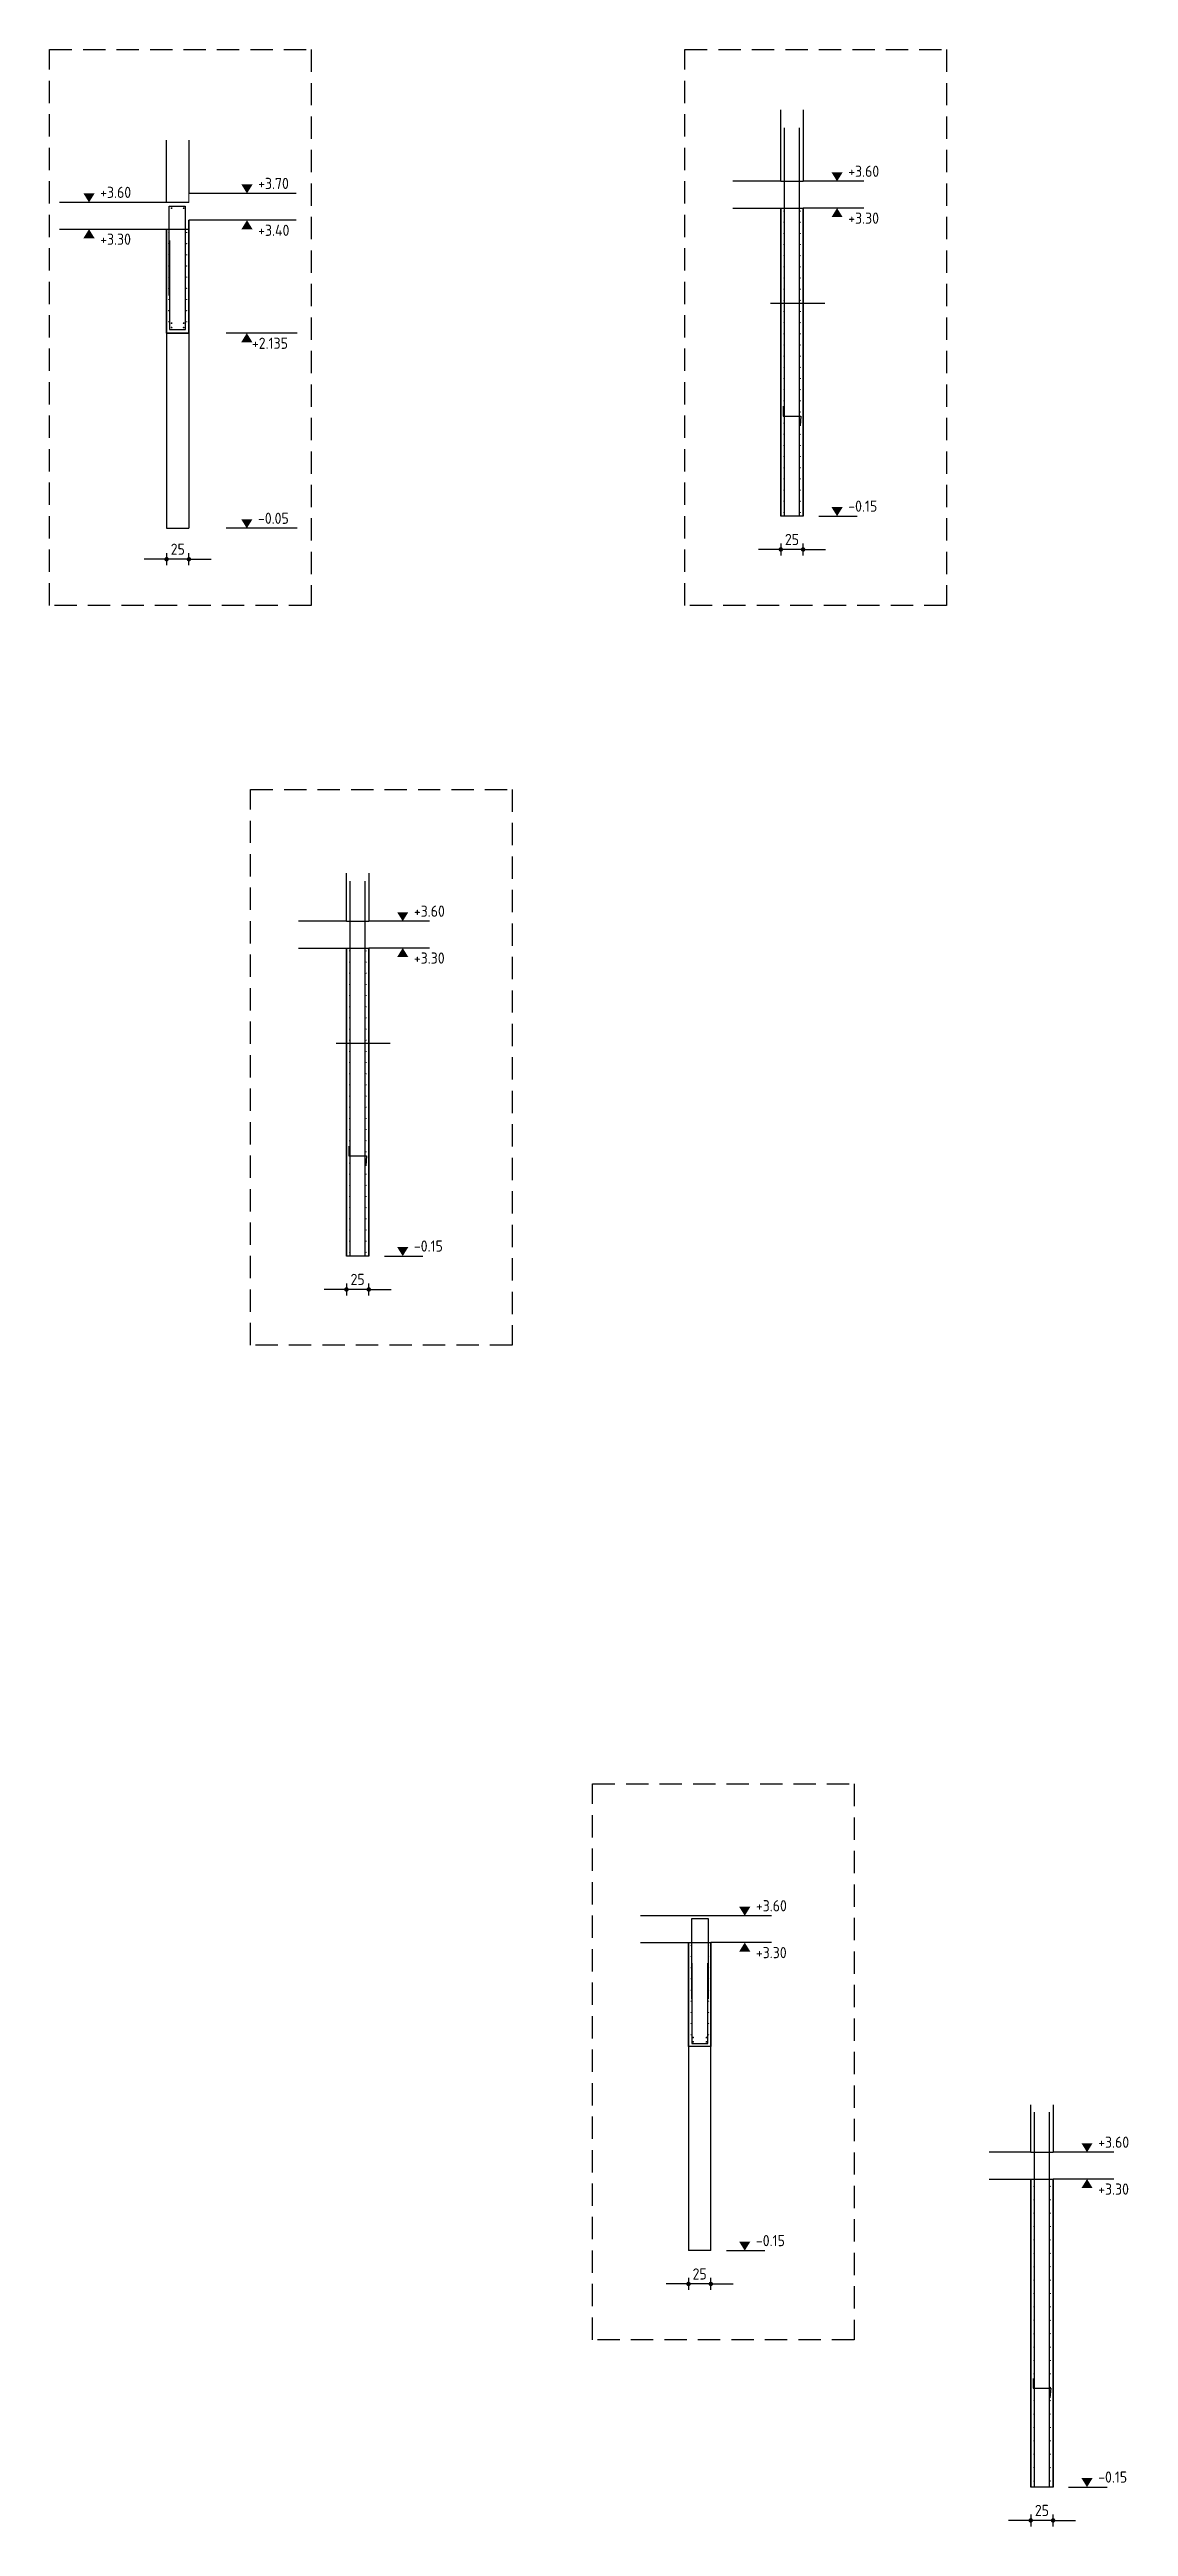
# Model space of a CAD drawing. Extents: x -7.1 to 60.9, y 1.4 to 41.6.
# Drawn here: x -7.11 to 4.97, y 13.86 to 41.6 of the extents above; entities that cross this region are included whole.
import ezdxf

# ---------------------------------------------------------------- set-up
doc = ezdxf.new("R2010")
doc.units = 0
doc.header["$LTSCALE"] = 0.5
for name, pattern in [('AUSGEZOGEN', [1000.01, 1000, 0.01]), ('DASHED', [0.75, 0.5, -0.25]), ('STRICHLINIE', [0.75, 0.5, -0.25])]:
    doc.linetypes.add(name, pattern=pattern)
for name, color, linetype in [('AFU', 7, 'Continuous'), ('BETON', 7, 'Continuous'), ('DETAIL', 7, 'Continuous'), ('HILFE', 7, 'Continuous'), ('koten', 7, 'Continuous'), ('MASSE', 7, 'Continuous'), ('OBJEKT', 7, 'Continuous'), ('RND', 7, 'Continuous'), ('RND-1', 7, 'Continuous')]:
    doc.layers.add(name, color=color, linetype=linetype)
doc.layers.add('NOPLOT', color=7, linetype='Continuous', plot=False)
doc.styles.add('txt', font='isocp.shx')
doc.linetypes.add('AFU_50K', pattern='A,0.15,["/",Standard,S=0.2,R=0,X=-0.01,Y=-0.1],0.07,["/",Standard,S=0.2,R=0,X=-0.01,Y=-0.1],0.15', length=0.37)
doc.dimstyles.new('DOT_I', dxfattribs={"dimscale": 0.5, "dimtxt": 0.25, "dimasz": 0.25, "dimexe": 0.1, "dimexo": 0.3, "dimgap": 0.1, "dimtad": 1, "dimdec": 3, "dimzin": 3, "dimtxsty": 'txt', "dimblk": 'DOT', "dimblk1": 'DOT', "dimblk2": 'DOT', "dimsah": 1, "dimcen": 0.1, "dimse1": 1, "dimse2": 1, "dimazin": 0, "dimtfac": 1, "dimtdec": 4, "dimtix": 1, "dimtmove": 2, "dimatfit": 3, "dimfxl": 0, "dimtvp": 1, "dimtolj": 1, "dimtzin": 0, "dimarcsym": 0})

msp = doc.modelspace()

# ---------------------------------------------------------------- blocks, each defined once
blk = doc.blocks.new('okrd_o')
at = {"layer": 'koten', "color": 7, "linetype": 'Continuous'}
blk.add_solid([(-0.125, 0.202), (0.125, 0.202), (0, 0)], dxfattribs=at)
at = {"layer": 'koten', "style": 'txt'}
blk.add_attdef('OKRD', (0.25, 0.1), '', height=0.25, dxfattribs=at)
blk = doc.blocks.new('okrd_u')
at = {"layer": 'koten', "color": 7, "linetype": 'Continuous'}
blk.add_solid([(-0.125, -0.202), (0.125, -0.202), (0, 0)], dxfattribs=at)
at = {"layer": 'koten', "style": 'txt'}
blk.add_attdef('OKRD', (0.25, -0.35), '', height=0.25, dxfattribs=at)
blk = doc.blocks.new('DOT')
at = {"layer": 'MASSE', "color": 7, "linetype": 'Continuous'}
for p, q in [((0, 0), (-1, 0)), ((0, 0.54), (0, -0.54))]:
    blk.add_line(p, q, dxfattribs=at)
at = {"layer": 'MASSE', "color": 7, "linetype": 'Continuous', "const_width": 0.2}
blk.add_lwpolyline([(-0.1, 0, 1), (0.1, 0, 1)], format="xyb", close=True, dxfattribs=at)
blk = doc.blocks.new('*D18')
at = {"layer": 'Defpoints', "color": 0, "linetype": 'AUSGEZOGEN', "transparency": 16777216}
for p in [(-5.803, 35.892), (-5.803, 35.892), (-5.553, 35.892)]:
    blk.add_point(p, dxfattribs=at)
at = {"layer": 'MASSE', "color": 0, "linetype": 'AUSGEZOGEN', "lineweight": -2, "transparency": 16777216}
for p, q in [((-5.928, 35.892), (-6.053, 35.892)), ((-5.553, 35.892), (-5.803, 35.892)), ((-5.428, 35.892), (-5.303, 35.892))]:
    blk.add_line(p, q, dxfattribs=at)
at = {"layer": 'MASSE', "color": 0, "linetype": 'AUSGEZOGEN', "lineweight": -2, "transparency": 16777216, "xscale": 0.125, "yscale": 0.125, "zscale": 0.125}
blk.add_blockref('DOT', (-5.803, 35.892), dxfattribs=at)
at = {"layer": 'MASSE', "color": 0, "linetype": 'AUSGEZOGEN', "lineweight": -2, "transparency": 16777216, "xscale": 0.125, "yscale": 0.125, "zscale": 0.125, "rotation": 180}
blk.add_blockref('DOT', (-5.553, 35.892), dxfattribs=at)
at = {"layer": 'MASSE', "color": 0, "linetype": 'AUSGEZOGEN', "transparency": 16777216, "insert": (-5.678, 36.004), "char_height": 0.125, "attachment_point": 5, "style": 'txt'}
blk.add_mtext('\\A1;25', dxfattribs=at)
blk = doc.blocks.new('*D19')
at = {"layer": 'Defpoints', "color": 0, "linetype": 'AUSGEZOGEN', "transparency": 16777216}
for p in [(1.075, 36.001), (1.075, 36.001), (1.325, 36.001)]:
    blk.add_point(p, dxfattribs=at)
at = {"layer": 'MASSE', "color": 0, "linetype": 'AUSGEZOGEN', "lineweight": -2, "transparency": 16777216}
for p, q in [((0.95, 36.001), (0.825, 36.001)), ((1.325, 36.001), (1.075, 36.001)), ((1.45, 36.001), (1.575, 36.001))]:
    blk.add_line(p, q, dxfattribs=at)
at = {"layer": 'MASSE', "color": 0, "linetype": 'AUSGEZOGEN', "lineweight": -2, "transparency": 16777216, "xscale": 0.125, "yscale": 0.125, "zscale": 0.125}
blk.add_blockref('DOT', (1.075, 36.001), dxfattribs=at)
at = {"layer": 'MASSE', "color": 0, "linetype": 'AUSGEZOGEN', "lineweight": -2, "transparency": 16777216, "xscale": 0.125, "yscale": 0.125, "zscale": 0.125, "rotation": 180}
blk.add_blockref('DOT', (1.325, 36.001), dxfattribs=at)
at = {"layer": 'MASSE', "color": 0, "linetype": 'AUSGEZOGEN', "transparency": 16777216, "insert": (1.2, 36.113), "char_height": 0.125, "attachment_point": 5, "style": 'txt'}
blk.add_mtext('\\A1;25', dxfattribs=at)
blk = doc.blocks.new('*D17')
at = {"layer": 'Defpoints', "color": 0, "linetype": 'AUSGEZOGEN', "transparency": 16777216}
for p in [(-3.789, 27.714), (-3.789, 27.714), (-3.539, 27.714)]:
    blk.add_point(p, dxfattribs=at)
at = {"layer": 'MASSE', "color": 0, "linetype": 'AUSGEZOGEN', "lineweight": -2, "transparency": 16777216}
for p, q in [((-3.914, 27.714), (-4.039, 27.714)), ((-3.539, 27.714), (-3.789, 27.714)), ((-3.414, 27.714), (-3.289, 27.714))]:
    blk.add_line(p, q, dxfattribs=at)
at = {"layer": 'MASSE', "color": 0, "linetype": 'AUSGEZOGEN', "lineweight": -2, "transparency": 16777216, "xscale": 0.125, "yscale": 0.125, "zscale": 0.125}
blk.add_blockref('DOT', (-3.789, 27.714), dxfattribs=at)
at = {"layer": 'MASSE', "color": 0, "linetype": 'AUSGEZOGEN', "lineweight": -2, "transparency": 16777216, "xscale": 0.125, "yscale": 0.125, "zscale": 0.125, "rotation": 180}
blk.add_blockref('DOT', (-3.539, 27.714), dxfattribs=at)
at = {"layer": 'MASSE', "color": 0, "linetype": 'AUSGEZOGEN', "transparency": 16777216, "insert": (-3.664, 27.827), "char_height": 0.125, "attachment_point": 5, "style": 'txt'}
blk.add_mtext('\\A1;25', dxfattribs=at)
blk = doc.blocks.new('*D20')
at = {"layer": 'Defpoints', "color": 0, "linetype": 'AUSGEZOGEN', "transparency": 16777216}
for p in [(0.041, 16.577), (0.041, 16.577), (0.291, 16.577)]:
    blk.add_point(p, dxfattribs=at)
at = {"layer": 'MASSE', "color": 0, "linetype": 'AUSGEZOGEN', "lineweight": -2, "transparency": 16777216}
for p, q in [((-0.084, 16.577), (-0.209, 16.577)), ((0.291, 16.577), (0.041, 16.577)), ((0.416, 16.577), (0.541, 16.577))]:
    blk.add_line(p, q, dxfattribs=at)
at = {"layer": 'MASSE', "color": 0, "linetype": 'AUSGEZOGEN', "lineweight": -2, "transparency": 16777216, "xscale": 0.125, "yscale": 0.125, "zscale": 0.125}
blk.add_blockref('DOT', (0.041, 16.577), dxfattribs=at)
at = {"layer": 'MASSE', "color": 0, "linetype": 'AUSGEZOGEN', "lineweight": -2, "transparency": 16777216, "xscale": 0.125, "yscale": 0.125, "zscale": 0.125, "rotation": 180}
blk.add_blockref('DOT', (0.291, 16.577), dxfattribs=at)
at = {"layer": 'MASSE', "color": 0, "linetype": 'AUSGEZOGEN', "transparency": 16777216, "insert": (0.166, 16.689), "char_height": 0.125, "attachment_point": 5, "style": 'txt'}
blk.add_mtext('\\A1;25', dxfattribs=at)
blk = doc.blocks.new('*D30')
at = {"layer": 'Defpoints', "color": 0, "linetype": 'AUSGEZOGEN', "transparency": 16777216}
for p in [(3.874, 13.929), (3.874, 13.929), (4.124, 13.929)]:
    blk.add_point(p, dxfattribs=at)
at = {"layer": 'MASSE', "color": 0, "linetype": 'AUSGEZOGEN', "lineweight": -2, "transparency": 16777216}
for p, q in [((3.749, 13.929), (3.624, 13.929)), ((4.124, 13.929), (3.874, 13.929)), ((4.249, 13.929), (4.374, 13.929))]:
    blk.add_line(p, q, dxfattribs=at)
at = {"layer": 'MASSE', "color": 0, "linetype": 'AUSGEZOGEN', "lineweight": -2, "transparency": 16777216, "xscale": 0.125, "yscale": 0.125, "zscale": 0.125}
blk.add_blockref('DOT', (3.874, 13.929), dxfattribs=at)
at = {"layer": 'MASSE', "color": 0, "linetype": 'AUSGEZOGEN', "lineweight": -2, "transparency": 16777216, "xscale": 0.125, "yscale": 0.125, "zscale": 0.125, "rotation": 180}
blk.add_blockref('DOT', (4.124, 13.929), dxfattribs=at)
at = {"layer": 'MASSE', "color": 0, "linetype": 'AUSGEZOGEN', "transparency": 16777216, "insert": (3.999, 14.041), "char_height": 0.125, "attachment_point": 5, "style": 'txt'}
blk.add_mtext('\\A1;25', dxfattribs=at)

# ---------------------------------------------------------------- dimensions: what is measured, and where the dimension line sits
at = {"layer": 'MASSE', "color": 7, "linetype": 'AUSGEZOGEN'}
for base, p1, p2, picture, middle in [((-5.803, 35.892), (-5.553, 35.892), (-5.803, 35.892), '*D18', (-5.678, 36.004)), ((1.075, 36.001), (1.325, 36.001), (1.075, 36.001), '*D19', (1.2, 36.113)), ((-3.789, 27.714), (-3.539, 27.714), (-3.789, 27.714), '*D17', (-3.664, 27.827)), ((0.041, 16.577), (0.291, 16.577), (0.041, 16.577), '*D20', (0.166, 16.689)), ((3.874, 13.929), (4.124, 13.929), (3.874, 13.929), '*D30', (3.999, 14.041))]:
    dim = msp.add_linear_dim(base=base, p1=p1, p2=p2, dimstyle='DOT_I', override={"dimdec": 0, "dimlfac": 100}, dxfattribs=at)
    dim.commit()
    dim.dimension.update_dxf_attribs({"geometry": picture, "text_midpoint": middle})

# ---------------------------------------------------------------- linework, layer by layer
at = {"layer": 'AFU', "color": 8, "linetype": 'AFU_50K'}
for p, q in [((1.075, 40.124), (1.325, 40.124)), ((1.075, 39.824), (1.325, 39.824)), ((-5.803, 39.588), (-5.553, 39.588)), ((1.325, 36.374), (1.075, 36.374)), ((-5.803, 36.238), (-5.553, 36.238)), ((-3.789, 31.838), (-3.539, 31.838)), ((-3.789, 31.538), (-3.539, 31.538)), ((-3.539, 28.088), (-3.789, 28.088)), ((0.041, 20.4), (0.291, 20.4)), ((3.874, 18.052), (4.124, 18.052)), ((3.874, 17.752), (4.124, 17.752)), ((0.291, 16.95), (0.041, 16.95)), ((4.124, 14.302), (3.874, 14.302))]:
    msp.add_line(p, q, dxfattribs=at)
at = {"layer": 'BETON', "color": 6, "linetype": 'AUSGEZOGEN'}
for p, q in [((1.075, 40.124), (1.075, 40.926)), ((1.325, 40.926), (1.325, 40.124)), ((-4.353, 39.688), (-5.553, 39.688)), ((0.537, 39.824), (1.075, 39.824)), ((2.005, 39.824), (1.325, 39.824)), ((-7.003, 39.588), (-5.803, 39.588)), ((-3.789, 31.838), (-3.789, 32.375)), ((-3.539, 32.375), (-3.539, 31.838)), ((-4.327, 31.538), (-3.789, 31.538)), ((-2.859, 31.538), (-3.539, 31.538)), ((-0.496, 20.4), (0.041, 20.4)), ((0.972, 20.4), (0.291, 20.4)), ((0.291, 19.235), (0.041, 19.235)), ((3.874, 18.052), (3.874, 18.583)), ((4.124, 18.583), (4.124, 18.052)), ((3.408, 17.752), (3.874, 17.752)), ((4.804, 17.752), (4.124, 17.752))]:
    msp.add_line(p, q, dxfattribs=at)
at = {"layer": 'BETON', "color": 6, "linetype": 'AUSGEZOGEN', "lineweight": 13}
msp.add_line((-5.553, 39.988), (-5.553, 39.888), dxfattribs=at)
at = {"layer": 'BETON', "color": 6, "linetype": 'AUSGEZOGEN', "lineweight": 25}
for p, q in [((-4.353, 39.988), (-5.553, 39.988)), ((1.075, 40.124), (0.537, 40.124)), ((2.005, 40.124), (1.325, 40.124)), ((-5.553, 39.888), (-7.003, 39.888)), ((-3.789, 31.838), (-4.327, 31.838)), ((-2.859, 31.838), (-3.539, 31.838)), ((0.972, 20.7), (-0.498, 20.7)), ((3.874, 18.052), (3.408, 18.052)), ((4.804, 18.052), (4.124, 18.052))]:
    msp.add_line(p, q, dxfattribs=at)
at = {"layer": 'BETON', "color": 6, "linetype": 'AUSGEZOGEN', "lineweight": 35}
for p, q in [((-5.553, 39.688), (-5.553, 38.423)), ((1.075, 39.824), (1.075, 36.374)), ((1.325, 39.824), (1.325, 36.374)), ((-5.803, 39.588), (-5.803, 38.423)), ((-5.553, 38.423), (-5.803, 38.423)), ((-5.711, 38.423), (-5.711, 38.423)), ((-5.646, 38.423), (-5.646, 38.423)), ((-3.789, 31.538), (-3.789, 28.088)), ((-3.539, 31.538), (-3.539, 28.088)), ((0.041, 20.4), (0.041, 19.235)), ((0.291, 20.4), (0.291, 19.235)), ((3.874, 17.752), (3.874, 14.302)), ((4.124, 17.752), (4.124, 14.302))]:
    msp.add_line(p, q, dxfattribs=at)
at = {"layer": 'DETAIL', "color": 102, "linetype": 'STRICHLINIE'}
for points in [[(-7.114, 35.375), (-7.114, 41.6), (-4.184, 41.6), (-4.184, 35.375)], [(0.001, 35.375), (0.001, 41.6), (2.931, 41.6), (2.931, 35.375)], [(-4.863, 27.089), (-4.863, 33.314), (-1.933, 33.314), (-1.933, 27.089)], [(-1.033, 15.952), (-1.033, 22.176), (1.897, 22.176), (1.897, 15.952)]]:
    msp.add_lwpolyline(points, close=True, dxfattribs=at)
at = {"layer": 'HILFE', "color": 102, "linetype": 'AUSGEZOGEN'}
for p, q in [((-4.34, 38.423), (-5.138, 38.423)), ((1.499, 36.374), (1.929, 36.374)), ((-4.34, 36.238), (-5.138, 36.238)), ((-3.365, 28.088), (-2.935, 28.088)), ((0.465, 16.95), (0.896, 16.95)), ((4.298, 14.302), (4.728, 14.302))]:
    msp.add_line(p, q, dxfattribs=at)
at = {"layer": 'NOPLOT', "color": 191, "linetype": 'AUSGEZOGEN'}
for p, q in [((0.958, 38.759), (1.566, 38.759)), ((-3.906, 30.473), (-3.298, 30.473))]:
    msp.add_line(p, q, dxfattribs=at)
at = {"layer": 'OBJEKT', "color": 7, "linetype": 'AUSGEZOGEN'}
for p, q in [((-5.803, 39.888), (-5.803, 40.584)), ((-5.553, 40.584), (-5.553, 39.988)), ((-5.803, 38.423), (-5.803, 36.238)), ((-5.553, 38.423), (-5.553, 36.238)), ((0.041, 19.235), (0.041, 16.95)), ((0.291, 16.95), (0.291, 19.235))]:
    msp.add_line(p, q, dxfattribs=at)
at = {"layer": 'RND', "color": 1, "linetype": 'AUSGEZOGEN'}
for points in [[(1.116, 36.374), (1.116, 40.724)], [(1.283, 36.374), (1.283, 40.724)], [(-5.775, 38.847), (-5.775, 39.847), (-5.595, 39.847), (-5.595, 38.847)], [(-5.77, 39.463), (-5.77, 38.463), (-5.59, 38.463), (-5.59, 39.463)], [(-3.748, 28.088), (-3.748, 32.288)], [(-3.581, 28.088), (-3.581, 32.288)], [(0.08, 19.77), (0.08, 20.67), (0.26, 20.67), (0.26, 19.77)], [(0.077, 20.171), (0.077, 19.271), (0.257, 19.271), (0.257, 20.171)], [(3.915, 14.302), (3.915, 18.502)], [(4.082, 14.302), (4.082, 18.502)]]:
    msp.add_lwpolyline(points, dxfattribs=at)
at = {"layer": 'RND', "color": 7, "linetype": 'AUSGEZOGEN'}
for points, const_width in [([(-5.752, 39.824, 1), (-5.742, 39.824, 1)], 0.01), ([(-5.617, 39.824, 1), (-5.607, 39.824, 1)], 0.01), ([(1.105, 39.791, 1), (1.111, 39.791, 1)], 0.006), ([(1.105, 39.666, 1), (1.111, 39.666, 1)], 0.006), ([(1.293, 39.791, 1), (1.299, 39.791, 1)], 0.006), ([(1.293, 39.666, 1), (1.299, 39.666, 1)], 0.006), ([(-5.783, 39.551, 1), (-5.776, 39.551, 1)], 0.007), ([(-5.783, 39.426, 1), (-5.776, 39.426, 1)], 0.007), ([(-5.582, 39.551, 1), (-5.575, 39.551, 1)], 0.007), ([(-5.582, 39.426, 1), (-5.575, 39.426, 1)], 0.007), ([(1.105, 39.541, 1), (1.111, 39.541, 1)], 0.006), ([(1.105, 39.416, 1), (1.111, 39.416, 1)], 0.006), ([(1.293, 39.541, 1), (1.299, 39.541, 1)], 0.006), ([(1.293, 39.416, 1), (1.299, 39.416, 1)], 0.006), ([(-5.783, 39.301, 1), (-5.776, 39.301, 1)], 0.007), ([(-5.783, 39.176, 1), (-5.776, 39.176, 1)], 0.007), ([(-5.582, 39.301, 1), (-5.575, 39.301, 1)], 0.007), ([(-5.582, 39.176, 1), (-5.575, 39.176, 1)], 0.007), ([(1.105, 39.291, 1), (1.111, 39.291, 1)], 0.006), ([(1.105, 39.166, 1), (1.111, 39.166, 1)], 0.006), ([(1.293, 39.291, 1), (1.299, 39.291, 1)], 0.006), ([(1.293, 39.166, 1), (1.299, 39.166, 1)], 0.006), ([(-5.783, 39.051, 1), (-5.776, 39.051, 1)], 0.007), ([(-5.783, 38.926, 1), (-5.776, 38.926, 1)], 0.007), ([(-5.582, 39.051, 1), (-5.575, 39.051, 1)], 0.007), ([(-5.582, 38.926, 1), (-5.575, 38.926, 1)], 0.007), ([(1.105, 39.041, 1), (1.111, 39.041, 1)], 0.006), ([(1.105, 38.916, 1), (1.111, 38.916, 1)], 0.006), ([(1.293, 39.041, 1), (1.299, 39.041, 1)], 0.006), ([(1.293, 38.916, 1), (1.299, 38.916, 1)], 0.006), ([(-5.783, 38.801, 1), (-5.776, 38.801, 1)], 0.007), ([(-5.783, 38.676, 1), (-5.776, 38.676, 1)], 0.007), ([(-5.783, 38.551, 1), (-5.776, 38.551, 1)], 0.007), ([(-5.582, 38.801, 1), (-5.575, 38.801, 1)], 0.007), ([(-5.582, 38.676, 1), (-5.575, 38.676, 1)], 0.007), ([(-5.582, 38.551, 1), (-5.575, 38.551, 1)], 0.007), ([(1.105, 38.791, 1), (1.111, 38.791, 1)], 0.006), ([(1.105, 38.666, 1), (1.111, 38.666, 1)], 0.006), ([(1.293, 38.791, 1), (1.299, 38.791, 1)], 0.006), ([(1.293, 38.666, 1), (1.299, 38.666, 1)], 0.006), ([(-5.752, 38.536, 1), (-5.742, 38.536, 1)], 0.01), ([(-5.752, 38.486, 1), (-5.742, 38.486, 1)], 0.01), ([(-5.617, 38.536, 1), (-5.607, 38.536, 1)], 0.01), ([(-5.617, 38.486, 1), (-5.607, 38.486, 1)], 0.01), ([(1.105, 38.541, 1), (1.111, 38.541, 1)], 0.006), ([(1.105, 38.416, 1), (1.111, 38.416, 1)], 0.006), ([(1.105, 38.291, 1), (1.111, 38.291, 1)], 0.006), ([(1.293, 38.541, 1), (1.299, 38.541, 1)], 0.006), ([(1.293, 38.416, 1), (1.299, 38.416, 1)], 0.006), ([(1.293, 38.291, 1), (1.299, 38.291, 1)], 0.006), ([(1.105, 38.166, 1), (1.111, 38.166, 1)], 0.006), ([(1.105, 38.041, 1), (1.111, 38.041, 1)], 0.006), ([(1.293, 38.166, 1), (1.299, 38.166, 1)], 0.006), ([(1.293, 38.041, 1), (1.299, 38.041, 1)], 0.006), ([(1.105, 37.916, 1), (1.111, 37.916, 1)], 0.006), ([(1.105, 37.791, 1), (1.111, 37.791, 1)], 0.006), ([(1.293, 37.916, 1), (1.299, 37.916, 1)], 0.006), ([(1.293, 37.791, 1), (1.299, 37.791, 1)], 0.006), ([(1.105, 37.666, 1), (1.111, 37.666, 1)], 0.006), ([(1.105, 37.541, 1), (1.111, 37.541, 1)], 0.006), ([(1.293, 37.666, 1), (1.299, 37.666, 1)], 0.006), ([(1.293, 37.541, 1), (1.299, 37.541, 1)], 0.006), ([(1.105, 37.416, 1), (1.111, 37.416, 1)], 0.006), ([(1.105, 37.291, 1), (1.111, 37.291, 1)], 0.006), ([(1.105, 37.166, 1), (1.111, 37.166, 1)], 0.006), ([(1.293, 37.416, 1), (1.299, 37.416, 1)], 0.006), ([(1.293, 37.291, 1), (1.299, 37.291, 1)], 0.006), ([(1.293, 37.166, 1), (1.299, 37.166, 1)], 0.006), ([(1.105, 37.041, 1), (1.111, 37.041, 1)], 0.006), ([(1.105, 36.916, 1), (1.111, 36.916, 1)], 0.006), ([(1.293, 37.041, 1), (1.299, 37.041, 1)], 0.006), ([(1.293, 36.916, 1), (1.299, 36.916, 1)], 0.006), ([(1.105, 36.791, 1), (1.111, 36.791, 1)], 0.006), ([(1.105, 36.666, 1), (1.111, 36.666, 1)], 0.006), ([(1.293, 36.791, 1), (1.299, 36.791, 1)], 0.006), ([(1.293, 36.666, 1), (1.299, 36.666, 1)], 0.006), ([(1.105, 36.541, 1), (1.111, 36.541, 1)], 0.006), ([(1.105, 36.416, 1), (1.111, 36.416, 1)], 0.006), ([(1.293, 36.541, 1), (1.299, 36.541, 1)], 0.006), ([(1.293, 36.416, 1), (1.299, 36.416, 1)], 0.006), ([(-3.759, 31.505, 1), (-3.753, 31.505, 1)], 0.006), ([(-3.759, 31.38, 1), (-3.753, 31.38, 1)], 0.006), ([(-3.571, 31.505, 1), (-3.565, 31.505, 1)], 0.006), ([(-3.571, 31.38, 1), (-3.565, 31.38, 1)], 0.006), ([(-3.759, 31.255, 1), (-3.753, 31.255, 1)], 0.006), ([(-3.759, 31.13, 1), (-3.753, 31.13, 1)], 0.006), ([(-3.571, 31.255, 1), (-3.565, 31.255, 1)], 0.006), ([(-3.571, 31.13, 1), (-3.565, 31.13, 1)], 0.006), ([(-3.759, 31.005, 1), (-3.753, 31.005, 1)], 0.006), ([(-3.759, 30.88, 1), (-3.753, 30.88, 1)], 0.006), ([(-3.571, 31.005, 1), (-3.565, 31.005, 1)], 0.006), ([(-3.571, 30.88, 1), (-3.565, 30.88, 1)], 0.006), ([(-3.759, 30.755, 1), (-3.753, 30.755, 1)], 0.006), ([(-3.759, 30.63, 1), (-3.753, 30.63, 1)], 0.006), ([(-3.571, 30.755, 1), (-3.565, 30.755, 1)], 0.006), ([(-3.571, 30.63, 1), (-3.565, 30.63, 1)], 0.006), ([(-3.759, 30.505, 1), (-3.753, 30.505, 1)], 0.006), ([(-3.759, 30.38, 1), (-3.753, 30.38, 1)], 0.006), ([(-3.759, 30.255, 1), (-3.753, 30.255, 1)], 0.006), ([(-3.571, 30.505, 1), (-3.565, 30.505, 1)], 0.006), ([(-3.571, 30.38, 1), (-3.565, 30.38, 1)], 0.006), ([(-3.571, 30.255, 1), (-3.565, 30.255, 1)], 0.006), ([(-3.759, 30.13, 1), (-3.753, 30.13, 1)], 0.006), ([(-3.759, 30.005, 1), (-3.753, 30.005, 1)], 0.006), ([(-3.571, 30.13, 1), (-3.565, 30.13, 1)], 0.006), ([(-3.571, 30.005, 1), (-3.565, 30.005, 1)], 0.006), ([(-3.759, 29.88, 1), (-3.753, 29.88, 1)], 0.006), ([(-3.759, 29.755, 1), (-3.753, 29.755, 1)], 0.006), ([(-3.571, 29.88, 1), (-3.565, 29.88, 1)], 0.006), ([(-3.571, 29.755, 1), (-3.565, 29.755, 1)], 0.006), ([(-3.759, 29.63, 1), (-3.753, 29.63, 1)], 0.006), ([(-3.759, 29.505, 1), (-3.753, 29.505, 1)], 0.006), ([(-3.571, 29.63, 1), (-3.565, 29.63, 1)], 0.006), ([(-3.571, 29.505, 1), (-3.565, 29.505, 1)], 0.006), ([(-3.759, 29.38, 1), (-3.753, 29.38, 1)], 0.006), ([(-3.759, 29.255, 1), (-3.753, 29.255, 1)], 0.006), ([(-3.759, 29.13, 1), (-3.753, 29.13, 1)], 0.006), ([(-3.571, 29.38, 1), (-3.565, 29.38, 1)], 0.006), ([(-3.571, 29.255, 1), (-3.565, 29.255, 1)], 0.006), ([(-3.571, 29.13, 1), (-3.565, 29.13, 1)], 0.006), ([(-3.759, 29.005, 1), (-3.753, 29.005, 1)], 0.006), ([(-3.759, 28.88, 1), (-3.753, 28.88, 1)], 0.006), ([(-3.571, 29.005, 1), (-3.565, 29.005, 1)], 0.006), ([(-3.571, 28.88, 1), (-3.565, 28.88, 1)], 0.006), ([(-3.759, 28.755, 1), (-3.753, 28.755, 1)], 0.006), ([(-3.759, 28.63, 1), (-3.753, 28.63, 1)], 0.006), ([(-3.571, 28.755, 1), (-3.565, 28.755, 1)], 0.006), ([(-3.571, 28.63, 1), (-3.565, 28.63, 1)], 0.006), ([(-3.759, 28.505, 1), (-3.753, 28.505, 1)], 0.006), ([(-3.759, 28.38, 1), (-3.753, 28.38, 1)], 0.006), ([(-3.571, 28.505, 1), (-3.565, 28.505, 1)], 0.006), ([(-3.571, 28.38, 1), (-3.565, 28.38, 1)], 0.006), ([(-3.759, 28.255, 1), (-3.753, 28.255, 1)], 0.006), ([(-3.759, 28.13, 1), (-3.753, 28.13, 1)], 0.006), ([(-3.571, 28.255, 1), (-3.565, 28.255, 1)], 0.006), ([(-3.571, 28.13, 1), (-3.565, 28.13, 1)], 0.006), ([(0.066, 20.368, 1), (0.072, 20.368, 1)], 0.006), ([(0.264, 20.368, 1), (0.27, 20.368, 1)], 0.006), ([(0.066, 20.243, 1), (0.072, 20.243, 1)], 0.006), ([(0.066, 20.118, 1), (0.072, 20.118, 1)], 0.006), ([(0.066, 19.993, 1), (0.072, 19.993, 1)], 0.006), ([(0.264, 20.243, 1), (0.27, 20.243, 1)], 0.006), ([(0.264, 20.118, 1), (0.27, 20.118, 1)], 0.006), ([(0.264, 19.993, 1), (0.27, 19.993, 1)], 0.006), ([(0.066, 19.868, 1), (0.072, 19.868, 1)], 0.006), ([(0.066, 19.743, 1), (0.072, 19.743, 1)], 0.006), ([(0.264, 19.868, 1), (0.27, 19.868, 1)], 0.006), ([(0.264, 19.743, 1), (0.27, 19.743, 1)], 0.006), ([(0.066, 19.618, 1), (0.072, 19.618, 1)], 0.006), ([(0.066, 19.493, 1), (0.072, 19.493, 1)], 0.006), ([(0.264, 19.618, 1), (0.27, 19.618, 1)], 0.006), ([(0.264, 19.493, 1), (0.27, 19.493, 1)], 0.006), ([(0.066, 19.368, 1), (0.072, 19.368, 1)], 0.006), ([(0.088, 19.336, 1), (0.098, 19.336, 1)], 0.01), ([(0.088, 19.288, 1), (0.098, 19.288, 1)], 0.01), ([(0.237, 19.336, 1), (0.247, 19.336, 1)], 0.01), ([(0.237, 19.288, 1), (0.247, 19.288, 1)], 0.01), ([(0.264, 19.368, 1), (0.27, 19.368, 1)], 0.006), ([(3.904, 17.67, 1), (3.91, 17.67, 1)], 0.006), ([(3.904, 17.52, 1), (3.91, 17.52, 1)], 0.006), ([(4.092, 17.67, 1), (4.098, 17.67, 1)], 0.006), ([(4.092, 17.52, 1), (4.098, 17.52, 1)], 0.006), ([(3.904, 17.37, 1), (3.91, 17.37, 1)], 0.006), ([(3.904, 17.22, 1), (3.91, 17.22, 1)], 0.006), ([(4.092, 17.37, 1), (4.098, 17.37, 1)], 0.006), ([(4.092, 17.22, 1), (4.098, 17.22, 1)], 0.006), ([(3.904, 17.07, 1), (3.91, 17.07, 1)], 0.006), ([(3.904, 16.92, 1), (3.91, 16.92, 1)], 0.006), ([(4.092, 17.07, 1), (4.098, 17.07, 1)], 0.006), ([(4.092, 16.92, 1), (4.098, 16.92, 1)], 0.006), ([(3.904, 16.77, 1), (3.91, 16.77, 1)], 0.006), ([(4.092, 16.77, 1), (4.098, 16.77, 1)], 0.006), ([(3.904, 16.62, 1), (3.91, 16.62, 1)], 0.006), ([(3.904, 16.47, 1), (3.91, 16.47, 1)], 0.006), ([(4.092, 16.62, 1), (4.098, 16.62, 1)], 0.006), ([(4.092, 16.47, 1), (4.098, 16.47, 1)], 0.006), ([(3.904, 16.32, 1), (3.91, 16.32, 1)], 0.006), ([(3.904, 16.17, 1), (3.91, 16.17, 1)], 0.006), ([(4.092, 16.32, 1), (4.098, 16.32, 1)], 0.006), ([(4.092, 16.17, 1), (4.098, 16.17, 1)], 0.006), ([(3.904, 16.02, 1), (3.91, 16.02, 1)], 0.006), ([(3.904, 15.87, 1), (3.91, 15.87, 1)], 0.006), ([(4.092, 16.02, 1), (4.098, 16.02, 1)], 0.006), ([(4.092, 15.87, 1), (4.098, 15.87, 1)], 0.006), ([(3.904, 15.72, 1), (3.91, 15.72, 1)], 0.006), ([(3.904, 15.57, 1), (3.91, 15.57, 1)], 0.006), ([(4.092, 15.72, 1), (4.098, 15.72, 1)], 0.006), ([(4.092, 15.57, 1), (4.098, 15.57, 1)], 0.006), ([(3.904, 15.42, 1), (3.91, 15.42, 1)], 0.006), ([(3.904, 15.27, 1), (3.91, 15.27, 1)], 0.006), ([(4.092, 15.42, 1), (4.098, 15.42, 1)], 0.006), ([(4.092, 15.27, 1), (4.098, 15.27, 1)], 0.006), ([(3.904, 15.12, 1), (3.91, 15.12, 1)], 0.006), ([(4.092, 15.12, 1), (4.098, 15.12, 1)], 0.006), ([(3.904, 14.97, 1), (3.91, 14.97, 1)], 0.006), ([(3.904, 14.82, 1), (3.91, 14.82, 1)], 0.006), ([(4.092, 14.97, 1), (4.098, 14.97, 1)], 0.006), ([(4.092, 14.82, 1), (4.098, 14.82, 1)], 0.006), ([(3.904, 14.67, 1), (3.91, 14.67, 1)], 0.006), ([(3.904, 14.52, 1), (3.91, 14.52, 1)], 0.006), ([(4.092, 14.67, 1), (4.098, 14.67, 1)], 0.006), ([(4.092, 14.52, 1), (4.098, 14.52, 1)], 0.006), ([(3.904, 14.37, 1), (3.91, 14.37, 1)], 0.006), ([(4.092, 14.37, 1), (4.098, 14.37, 1)], 0.006)]:
    msp.add_lwpolyline(points, format="xyb", close=True, dxfattribs=dict(at, const_width=const_width))
at = {"layer": 'RND-1', "color": 1, "linetype": 'AUSGEZOGEN'}
for points in [[(1.1, 37.605), (1.1, 37.495), (1.3, 37.495), (1.29, 37.386)], [(-3.764, 29.319), (-3.764, 29.209), (-3.564, 29.209), (-3.574, 29.099)], [(3.899, 15.52), (3.899, 15.41), (4.099, 15.41), (4.089, 15.3)]]:
    msp.add_lwpolyline(points, dxfattribs=at)

# ---------------------------------------------------------------- block references
at = {"layer": 'koten', "color": 7, "linetype": 'DASHED', "xscale": 0.5, "yscale": 0.5, "zscale": 0.5}
for p, values in [((1.705, 40.124), {'OKRD': '+3.60'}), ((-6.672, 39.888), {'OKRD': '+3.60'}), ((-4.903, 39.988), {'OKRD': '+3.70'}), ((-3.159, 31.838), {'OKRD': '+3.60'}), ((0.671, 20.7), {'OKRD': '+3.60'}), ((4.504, 18.052), {'OKRD': '+3.60'})]:
    msp.add_blockref('okrd_o', p, dxfattribs=at).add_auto_attribs(values)
at = {"layer": 'koten', "color": 7, "linetype": 'AUSGEZOGEN', "xscale": 0.5, "yscale": 0.5, "zscale": 0.5}
for name, p, values in [('okrd_u', (-4.903, 39.688), {'OKRD': '+3.40'}), ('okrd_u', (1.705, 39.824), {'OKRD': '+3.30'}), ('okrd_u', (-6.672, 39.588), {'OKRD': '+3.30'}), ('okrd_o', (-4.905, 36.238), {'OKRD': '-0.05'}), ('okrd_u', (-3.159, 31.538), {'OKRD': '+3.30'}), ('okrd_u', (0.671, 20.4), {'OKRD': '+3.30'}), ('okrd_u', (4.504, 17.752), {'OKRD': '+3.30'})]:
    msp.add_blockref(name, p, dxfattribs=at).add_auto_attribs(values)
at = {"layer": 'koten', "color": 7, "linetype": 'AUSGEZOGEN'}
ref = msp.add_blockref('okrd_u', (-4.905, 38.423), dxfattribs=dict(at, xscale=0.5, yscale=0.5, zscale=0.5))
ref.add_attrib('OKRD', '+2.135', (-4.848, 38.248), dxfattribs={"height": 0.125, "style": 'txt'})
ref = msp.add_blockref('okrd_o', (1.705, 36.374), dxfattribs=dict(at, xscale=0.5, yscale=0.5, zscale=0.5))
ref.add_attrib('OKRD', '-0.15', (1.83, 36.424), dxfattribs={"layer": '0', "color": 0, "linetype": 'ByBlock', "height": 0.125, "style": 'txt'})
ref = msp.add_blockref('okrd_o', (-3.159, 28.088), dxfattribs=dict(at, xscale=0.5, yscale=0.5, zscale=0.5))
ref.add_attrib('OKRD', '-0.15', (-3.034, 28.138), dxfattribs={"layer": '0', "color": 0, "linetype": 'ByBlock', "height": 0.125, "style": 'txt'})
ref = msp.add_blockref('okrd_o', (0.671, 16.95), dxfattribs=dict(at, xscale=0.5, yscale=0.5, zscale=0.5))
ref.add_attrib('OKRD', '-0.15', (0.796, 17), dxfattribs={"layer": '0', "color": 0, "linetype": 'ByBlock', "height": 0.125, "style": 'txt'})
ref = msp.add_blockref('okrd_o', (4.504, 14.302), dxfattribs=dict(at, xscale=0.5, yscale=0.5, zscale=0.5))
ref.add_attrib('OKRD', '-0.15', (4.629, 14.352), dxfattribs={"layer": '0', "color": 0, "linetype": 'ByBlock', "height": 0.125, "style": 'txt'})

msp.set_redraw_order([(e.dxf.handle, doc.entitydb.next_handle()) for e in msp.query("TEXT MTEXT ATTDEF DIMENSION ARC_DIMENSION")])  # texts and dimensions are drawn at this point

doc.saveas('drawing.dxf')
